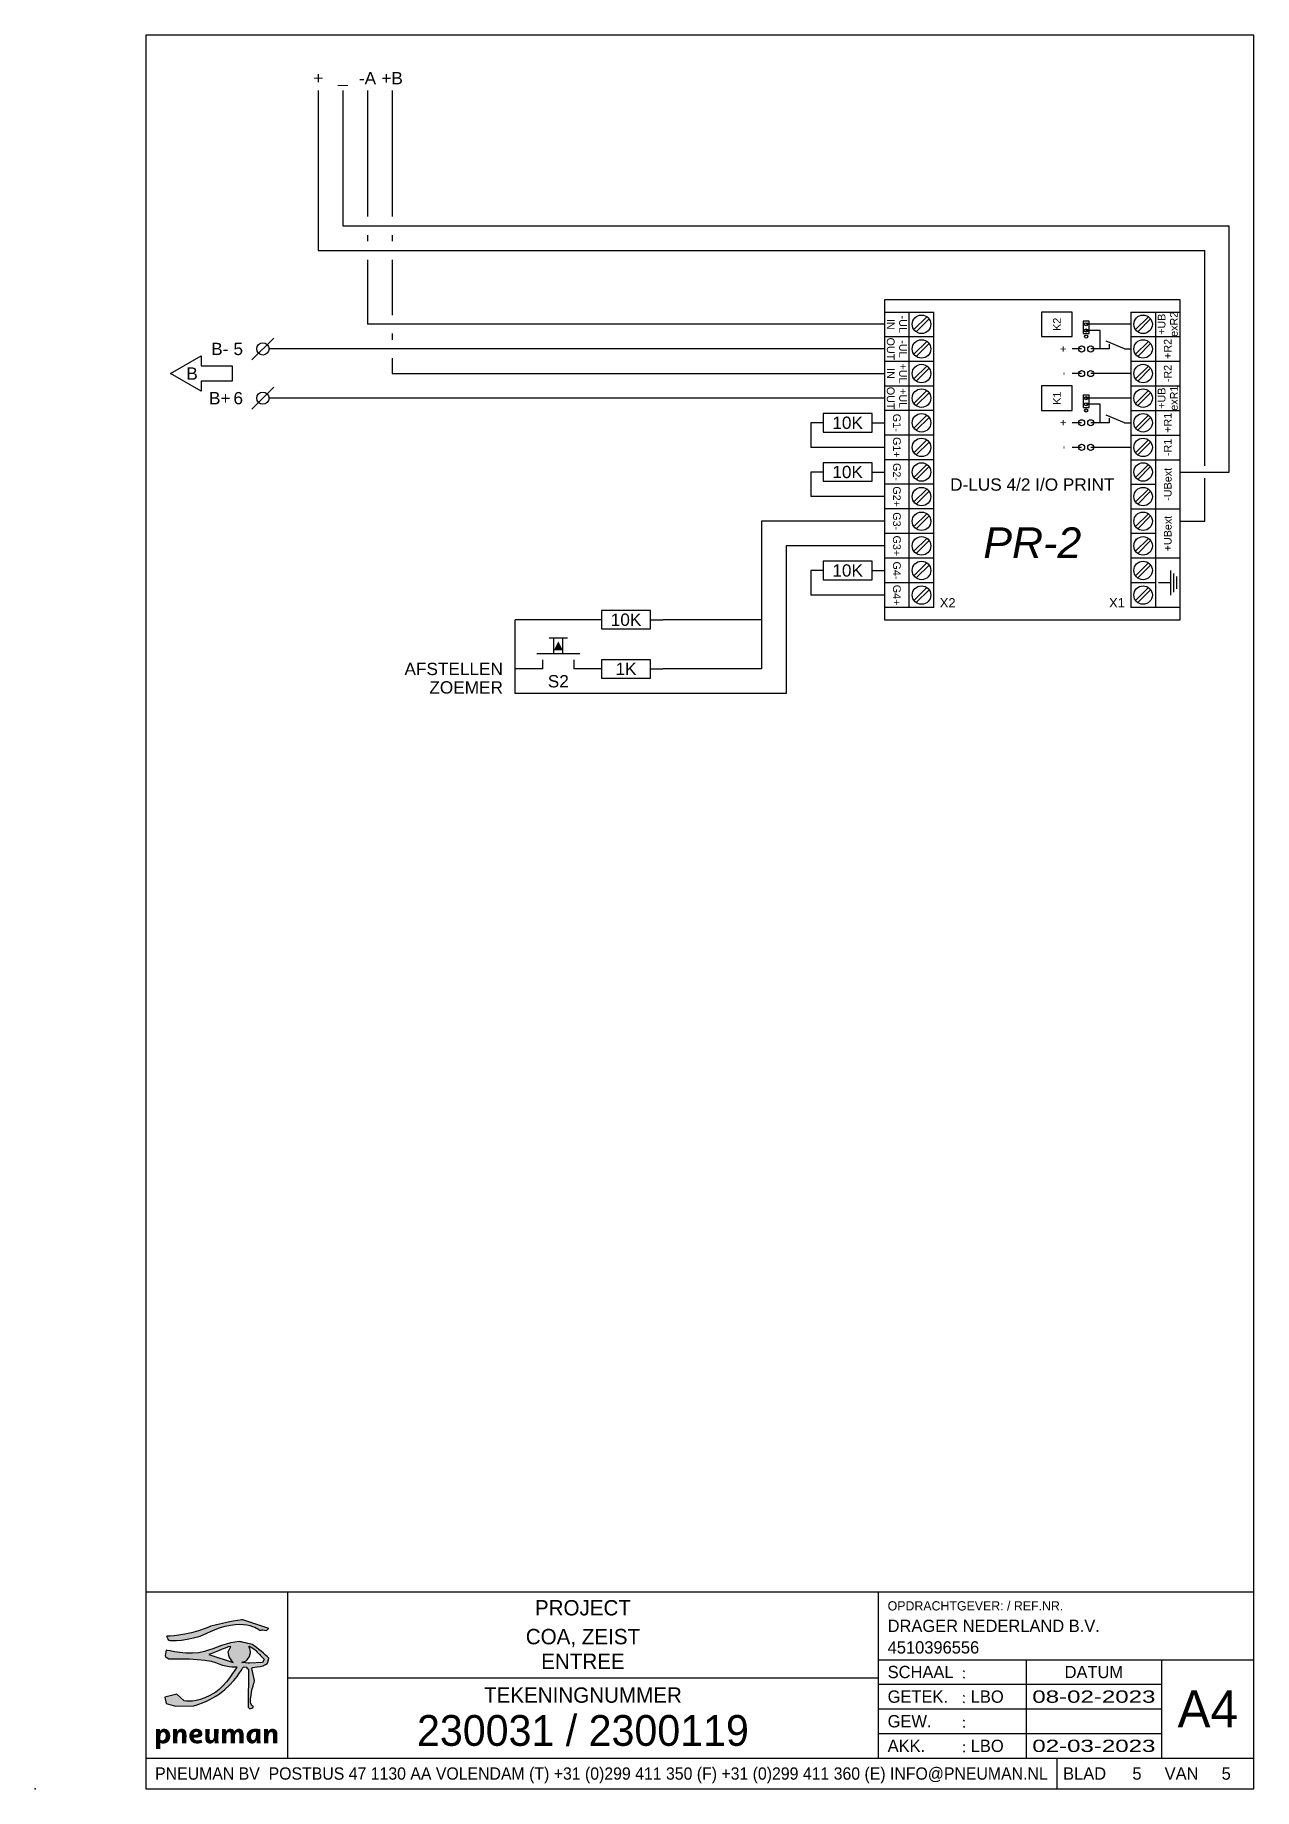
# Model space of a CAD drawing. Header units: millimetres. Extents: x -1269 to 1686, y -428 to 724.
# Drawn here: x 1488 to 1686, y 131 to 416 of the extents above; entities that cross this region are included whole.
import ezdxf
from ezdxf.enums import TextEntityAlignment as Align

# ---------------------------------------------------------------- set-up
doc = ezdxf.new("R2010")
doc.units = ezdxf.units.MM
doc.header["$LTSCALE"] = 0.4
for name, color, linetype in [('25', 7, 'Continuous'), ('35', 2, 'Continuous'), ('50', 3, 'Continuous'), ('ELEKTR', 7, 'Continuous'), ('TEKST', 7, 'Continuous')]:
    doc.layers.add(name, color=color, linetype=linetype)
doc.styles.add('Arial', font='arial.ttf')
doc.styles.add('Arial cursief', font='ariali.ttf')
doc.styles.add('ROMANC', font='romanc')
doc.styles.add('UV55', font='Univers 55 Roman.ttf')

msp = doc.modelspace()

# ---------------------------------------------------------------- texts
at = {"layer": '35', "style": 'Arial cursief'}
msp.add_text('PR-2', height=5, dxfattribs=at).set_placement((1650, 333.5), align=Align.MIDDLE_CENTER)
at = {"layer": 'TEKST', "style": 'Arial'}
msp.add_text('+', height=2, rotation=90, dxfattribs=at).set_placement((1534, 409), align=Align.MIDDLE)
for s, p in [('_', (1538, 409)), ('-A', (1542, 409)), ('+B', (1546, 409))]:
    msp.add_text(s, height=2, dxfattribs=at).set_placement(p, align=Align.MIDDLE)
for s, p in [('B-', (1518, 365)), ('5', (1521, 365)), ('B', (1513.5, 361)), ('B+', (1518, 357)), ('6', (1521, 357)), ('S2', (1573, 311))]:
    msp.add_text(s, height=2, dxfattribs=at).set_placement(p, align=Align.MIDDLE_CENTER)
for s, p in [('AFSTELLEN', (1564, 313)), ('ZOEMER', (1564, 310))]:
    msp.add_text(s, height=2, dxfattribs=at).set_placement(p, align=Align.MIDDLE_RIGHT)

# ---------------------------------------------------------------- blocks, each defined once
blk = doc.blocks.new('Dr_8623')
at = {"layer": '25'}
for p, q in [((0, 50), (8, 50)), ((4, 2), (4, 50)), ((4.78, 47.13), (6.87, 49.22)), ((5.13, 46.78), (7.22, 48.87)), ((8, 2), (8, 50)), ((40, 50), (40, 2)), ((40, 50), (48, 50)), ((40.78, 47.13), (42.87, 49.22)), ((41.13, 46.78), (43.22, 48.87)), ((44, 50), (44, 2)), ((0, 46), (8, 46)), ((40, 48), (32.75, 48)), ((35, 47), (32.75, 47)), ((35, 44), (35, 47)), ((40, 46), (48, 46)), ((4.78, 43.13), (6.87, 45.22)), ((5.13, 42.78), (7.22, 44.87)), ((32, 44), (30.5, 44)), ((36.5, 44), (33.5, 44)), ((39, 44), (36, 45.25)), ((36.5, 44.75), (36.5, 44)), ((39, 44), (40, 44)), ((40.78, 43.13), (42.87, 45.22)), ((41.13, 42.78), (43.22, 44.87)), ((0, 42), (8, 42)), ((4.78, 39.13), (6.87, 41.22)), ((5.13, 38.78), (7.22, 40.87)), ((32, 40), (30.5, 40)), ((40, 40), (33.5, 40)), ((40, 42), (48, 42)), ((40.78, 39.13), (42.87, 41.22)), ((41.13, 38.78), (43.22, 40.87)), ((0, 38), (8, 38)), ((4.78, 35.13), (6.87, 37.22)), ((40, 38), (48, 38)), ((40.78, 35.13), (42.87, 37.22)), ((5.13, 34.78), (7.22, 36.87)), ((40, 36), (32.75, 36)), ((35, 35), (32.75, 35)), ((35, 32), (35, 35)), ((41.13, 34.78), (43.22, 36.87)), ((8, 34), (0, 34)), ((4.78, 31.13), (6.87, 33.22)), ((5.13, 30.78), (7.22, 32.87)), ((32, 32), (30.5, 32)), ((36.5, 32), (33.5, 32)), ((39, 32), (36, 33.25)), ((36.5, 32.75), (36.5, 32)), ((39, 32), (40, 32)), ((40, 34), (48, 34)), ((40.78, 31.13), (42.87, 33.22)), ((41.13, 30.78), (43.22, 32.87)), ((8, 30), (0, 30)), ((4.78, 27.13), (6.87, 29.22)), ((5.13, 26.78), (7.22, 28.87)), ((40, 30), (48, 30)), ((40.78, 27.13), (42.87, 29.22)), ((41.13, 26.78), (43.22, 28.87)), ((8, 26), (0, 26)), ((32, 28), (30.5, 28)), ((40, 28), (33.5, 28)), ((40, 26), (48, 26)), ((4.78, 23.13), (6.87, 25.22)), ((5.13, 22.78), (7.22, 24.87)), ((40.78, 23.13), (42.87, 25.22)), ((41.13, 22.78), (43.22, 24.87)), ((8, 22), (0, 22)), ((4.78, 19.13), (6.87, 21.22)), ((5.13, 18.78), (7.22, 20.87)), ((40, 22), (44, 22)), ((40.78, 19.13), (42.87, 21.22)), ((41.13, 18.78), (43.22, 20.87)), ((8, 18), (0, 18)), ((4.78, 15.13), (6.87, 17.22)), ((40, 18), (48, 18)), ((40.78, 15.13), (42.87, 17.22)), ((5.13, 14.78), (7.22, 16.87)), ((41.13, 14.78), (43.22, 16.87)), ((8, 14), (0, 14)), ((4.78, 11.13), (6.87, 13.22)), ((5.13, 10.78), (7.22, 12.87)), ((44, 14), (40, 14)), ((40.78, 11.13), (42.87, 13.22)), ((41.13, 10.78), (43.22, 12.87)), ((8, 10), (0, 10)), ((4.78, 7.13), (6.87, 9.22)), ((5.13, 6.78), (7.22, 8.87)), ((48, 10), (40, 10)), ((40.78, 7.13), (42.87, 9.22)), ((41.13, 6.78), (43.22, 8.87)), ((8, 6), (0, 6)), ((44, 6), (40, 6)), ((46.5, 6), (44.5, 6)), ((46.5, 4), (46.5, 8)), ((47, 4.5), (47, 7.5)), ((47.5, 5), (47.5, 7)), ((4.78, 3.13), (6.87, 5.22)), ((5.13, 2.78), (7.22, 4.87)), ((40.78, 3.13), (42.87, 5.22)), ((41.13, 2.78), (43.22, 4.87)), ((8, 2), (0, 2)), ((48, 2), (40, 2))]:
    blk.add_line(p, q, dxfattribs=at)
for points in [[(0, 0), (48, 0), (48, 52), (0, 52)], [(30.5, 50), (25.5, 50), (25.5, 46), (30.5, 46)], [(32.25, 46.5), (33.25, 46.5), (33.25, 48.5), (32.25, 48.5)], [(30.5, 38), (25.5, 38), (25.5, 34), (30.5, 34)], [(32.25, 34.5), (33.25, 34.5), (33.25, 36.5), (32.25, 36.5)]]:
    blk.add_lwpolyline(points, close=True, dxfattribs=at)
for centre, radius in [((6, 48), 1.5), ((42, 48), 1.5), ((32.75, 48), 0.25), ((32.75, 47), 0.25), ((32.75, 46), 0.25), ((6, 44), 1.5), ((32, 44), 0.5), ((33.5, 44), 0.5), ((42, 44), 1.5), ((6, 40), 1.5), ((32, 40), 0.5), ((33.5, 40), 0.5), ((42, 40), 1.5), ((6, 36), 1.5), ((42, 36), 1.5), ((32.75, 36), 0.25), ((32.75, 35), 0.25), ((32.75, 34), 0.25), ((6, 32), 1.5), ((32, 32), 0.5), ((33.5, 32), 0.5), ((42, 32), 1.5), ((6, 28), 1.5), ((42, 28), 1.5), ((32, 28), 0.5), ((33.5, 28), 0.5), ((6, 24), 1.5), ((42, 24), 1.5), ((6, 20), 1.5), ((42, 20), 1.5), ((6, 16), 1.5), ((42, 16), 1.5), ((6, 12), 1.5), ((42, 12), 1.5), ((6, 8), 1.5), ((42, 8), 1.5), ((6, 4), 1.5), ((42, 4), 1.5)]:
    blk.add_circle(centre, radius, dxfattribs=at)
at = {"layer": '25', "style": 'Arial'}
for s, rotation, p in [('IN', 270, (1, 48)), ('-UL', 270, (3, 48)), ('K2', 90, (28, 48)), ('+UB', 90, (45, 48)), ('exR2', 90, (47, 48)), ('OUT', 270, (1, 44)), ('-UL', 270, (3, 44)), ('+', 90, (29, 44)), ('+R2', 90, (46, 44)), ('IN', 270, (1, 40)), ('+UL', 270, (3, 40)), ('-', 90, (29, 40)), ('-R2', 90, (46, 40)), ('OUT', 270, (1, 36)), ('+UL', 270, (3, 36)), ('+UB', 90, (45, 36)), ('exR1', 90, (47, 36)), ('K1', 90, (28, 36)), ('G1-', 270, (2, 32)), ('+', 90, (29, 32)), ('+R1', 90, (46, 32)), ('G1+', 270, (2, 28)), ('-R1', 90, (46, 28)), ('-', 90, (29, 28)), ('G2-', 270, (2, 24)), ('-UBext', 90, (46, 22)), ('G2+', 270, (2, 20)), ('G3-', 270, (2, 16)), ('+UBext', 90, (46, 14)), ('G3+', 270, (2, 12)), ('G4-', 270, (2, 8)), ('G4+', 270, (2, 4))]:
    blk.add_text(s, height=1.25, rotation=rotation, dxfattribs=at).set_placement(p, align=Align.MIDDLE_CENTER)
blk.add_text('D-LUS 4/2 I/O PRINT', height=2, dxfattribs=at).set_placement((24, 22), align=Align.MIDDLE)
for s, p in [('X2', (10.25, 2.75)), ('X1', (37.75, 2.75))]:
    blk.add_text(s, height=1.5, dxfattribs=at).set_placement(p, align=Align.MIDDLE_CENTER)
blk = doc.blocks.new('KN-A4S')
at = {"layer": 'ELEKTR'}
h = blk.add_hatch(color=256, dxfattribs=at)
edge = h.paths.add_edge_path(flags=16)
edge.add_spline(control_points=[(32.17, 20.53), (32.17, 20.53), (28.25, 21.83), (28.25, 21.83), (28.24, 21.83), (31.38, 23.08), (31.38, 23.08), (31.38, 23.08), (31.81, 23.17), (31.81, 23.17), (31.81, 23.17), (31.36, 22.26), (31.36, 22.26), (31.36, 22.26), (31.53, 21.47), (31.53, 21.47), (31.53, 21.47), (32.23, 20.52), (32.17, 20.53), (32.17, 20.53), (32.17, 20.53), (32.17, 20.53)], knot_values=[0, 0, 0, 0, 1, 1, 1, 2, 2, 2, 3, 3, 3, 4, 4, 4, 5, 5, 5, 6, 6, 6, 7, 7, 7, 7], degree=3, periodic=0)
edge = h.paths.add_edge_path(flags=16)
edge.add_spline(control_points=[(34.84, 20.45), (34.78, 20.44), (33.55, 20.53), (33.61, 20.55)], knot_values=[16, 16, 16, 16, 17, 17, 17, 17], degree=3, periodic=0)
edge.add_spline(control_points=[(33.61, 20.55), (33.61, 20.55), (33.63, 20.55), (33.63, 20.55)], knot_values=[0, 0, 0, 0, 1, 1, 1, 1], degree=3, periodic=0)
edge.add_spline(control_points=[(33.63, 20.55), (33.57, 20.55), (33.57, 20.57), (33.63, 20.58)], knot_values=[1, 1, 1, 1, 2, 2, 2, 2], degree=3, periodic=0)
edge.add_spline(control_points=[(33.63, 20.58), (33.63, 20.58), (34.19, 20.76), (34.19, 20.76)], knot_values=[2, 2, 2, 2, 3, 3, 3, 3], degree=3, periodic=0)
edge.add_spline(control_points=[(34.19, 20.76), (34.25, 20.78), (34.33, 20.84), (34.37, 20.88)], knot_values=[3, 3, 3, 3, 4, 4, 4, 4], degree=3, periodic=0)
edge.add_spline(control_points=[(34.37, 20.88), (34.37, 20.88), (34.74, 21.31), (34.86, 21.63)], knot_values=[4, 4, 4, 4, 5, 5, 5, 5], degree=3, periodic=0)
edge.add_spline(control_points=[(34.86, 21.63), (34.92, 21.8), (34.99, 22.07), (34.99, 22.3), (34.99, 22.64), (34.76, 23.14), (34.76, 23.14)], knot_values=[5, 5, 5, 5, 6, 6, 6, 7, 7, 7, 7], degree=3, periodic=0)
edge.add_spline(control_points=[(34.76, 23.14), (34.74, 23.19), (34.76, 23.22), (34.82, 23.19)], knot_values=[7, 7, 7, 7, 8, 8, 8, 8], degree=3, periodic=0)
edge.add_spline(control_points=[(34.82, 23.19), (34.82, 23.19), (35.35, 22.92), (35.61, 22.7)], knot_values=[8, 8, 8, 8, 9, 9, 9, 9], degree=3, periodic=0)
edge.add_spline(control_points=[(35.61, 22.7), (35.77, 22.57), (36.03, 22.31), (36.3, 22.03)], knot_values=[9, 9, 9, 9, 10, 10, 10, 10], degree=3, periodic=0)
edge.add_spline(control_points=[(36.3, 22.03), (36.35, 21.98), (36.4, 21.93), (36.45, 21.88)], knot_values=[10, 10, 10, 10, 11, 11, 11, 11], degree=3, periodic=0)
edge.add_spline(control_points=[(36.45, 21.88), (36.64, 21.69), (36.77, 21.54), (36.85, 21.45)], knot_values=[11, 11, 11, 11, 12, 12, 12, 12], degree=3, periodic=0)
edge.add_spline(control_points=[(36.85, 21.45), (36.99, 21.3), (37.11, 21.18), (37.17, 21.12)], knot_values=[12, 12, 12, 12, 13, 13, 13, 13], degree=3, periodic=0)
edge.add_spline(control_points=[(37.17, 21.12), (37.2, 21.08), (37.21, 20.99), (37.18, 20.94)], knot_values=[13, 13, 13, 13, 14, 14, 14, 14], degree=3, periodic=0)
edge.add_spline(control_points=[(37.18, 20.94), (37.18, 20.94), (36.93, 20.53), (36.93, 20.53)], knot_values=[14, 14, 14, 14, 15, 15, 15, 15], degree=3, periodic=0)
edge.add_spline(control_points=[(36.93, 20.53), (36.93, 20.53), (34.84, 20.45), (34.84, 20.45)], knot_values=[15, 15, 15, 15, 16, 16, 16, 16], degree=3, periodic=0)
edge = h.paths.add_edge_path()
edge.add_spline(control_points=[(34.65, 13.24), (34.65, 13.24), (34.87, 13.03), (34.87, 13.03)], knot_values=[42, 42, 42, 42, 43, 43, 43, 43], degree=3, periodic=0)
edge.add_spline(control_points=[(34.87, 13.03), (34.93, 13), (35.45, 13.26), (35.48, 13.31)], knot_values=[0, 0, 0, 0, 1, 1, 1, 1], degree=3, periodic=0)
edge.add_spline(control_points=[(35.48, 13.31), (35.48, 13.31), (34.99, 13.87), (34.99, 14.11)], knot_values=[1, 1, 1, 1, 2, 2, 2, 2], degree=3, periodic=0)
edge.add_spline(control_points=[(34.99, 14.11), (34.98, 15.44), (35.6, 17.4), (35.6, 17.4)], knot_values=[2, 2, 2, 2, 3, 3, 3, 3], degree=3, periodic=0)
edge.add_spline(control_points=[(35.6, 17.4), (35.62, 17.46), (35.63, 17.56), (35.62, 17.62)], knot_values=[3, 3, 3, 3, 4, 4, 4, 4], degree=3, periodic=0)
edge.add_spline(control_points=[(35.62, 17.62), (35.62, 17.62), (35.22, 19.59), (35.22, 19.59)], knot_values=[4, 4, 4, 4, 5, 5, 5, 5], degree=3, periodic=0)
edge.add_spline(control_points=[(35.22, 19.59), (35.24, 19.65), (35.3, 19.7), (35.36, 19.71)], knot_values=[5, 5, 5, 5, 6, 6, 6, 6], degree=3, periodic=0)
edge.add_spline(control_points=[(35.36, 19.71), (35.36, 19.71), (35.87, 19.8), (36.55, 19.9)], knot_values=[6, 6, 6, 6, 7, 7, 7, 7], degree=3, periodic=0)
edge.add_spline(control_points=[(36.55, 19.9), (37.23, 20.01), (37.77, 20.42), (37.77, 20.42)], knot_values=[7, 7, 7, 7, 8, 8, 8, 8], degree=3, periodic=0)
edge.add_spline(control_points=[(37.77, 20.42), (37.77, 20.42), (37.97, 21.19), (37.97, 21.19)], knot_values=[8, 8, 8, 8, 9, 9, 9, 9], degree=3, periodic=0)
edge.add_spline(control_points=[(37.97, 21.19), (37.98, 21.21), (37.98, 21.24), (37.98, 21.27)], knot_values=[9, 9, 9, 9, 10, 10, 10, 10], degree=3, periodic=0)
edge.add_spline(control_points=[(37.98, 21.27), (37.47, 21.77), (36.09, 22.96), (35.24, 23.45)], knot_values=[10, 10, 10, 10, 11, 11, 11, 11], degree=3, periodic=0)
edge.add_spline(control_points=[(35.24, 23.45), (35.05, 23.56), (33.32, 23.95), (33.18, 23.94)], knot_values=[11, 11, 11, 11, 12, 12, 12, 12], degree=3, periodic=0)
edge.add_spline(control_points=[(33.18, 23.94), (31.28, 23.88), (29.28, 22.83), (27.53, 22.31)], knot_values=[12, 12, 12, 12, 13, 13, 13, 13], degree=3, periodic=0)
edge.add_spline(control_points=[(27.53, 22.31), (25.14, 21.61), (21.29, 22.56), (21.29, 22.56)], knot_values=[13, 13, 13, 13, 14, 14, 14, 14], degree=3, periodic=0)
edge.add_spline(control_points=[(21.29, 22.56), (21.29, 22.56), (21.14, 21.67), (21.14, 21.67)], knot_values=[14, 14, 14, 14, 15, 15, 15, 15], degree=3, periodic=0)
edge.add_spline(control_points=[(21.14, 21.67), (21.14, 21.63), (21.15, 21.58), (21.17, 21.54)], knot_values=[15, 15, 15, 15, 16, 16, 16, 16], degree=3, periodic=0)
edge.add_spline(control_points=[(21.17, 21.54), (21.17, 21.54), (21.17, 21.54), (21.17, 21.54)], knot_values=[16, 16, 16, 16, 17, 17, 17, 17], degree=3, periodic=0)
edge.add_spline(control_points=[(21.17, 21.54), (21.17, 21.54), (21.43, 21.3), (21.43, 21.3)], knot_values=[17, 17, 17, 17, 18, 18, 18, 18], degree=3, periodic=0)
edge.add_spline(control_points=[(21.43, 21.3), (21.43, 21.3), (21.75, 21.16), (21.75, 21.16)], knot_values=[18, 18, 18, 18, 19, 19, 19, 19], degree=3, periodic=0)
edge.add_spline(control_points=[(21.75, 21.16), (21.75, 21.16), (27.98, 21.25), (29.31, 20.56)], knot_values=[19, 19, 19, 19, 20, 20, 20, 20], degree=3, periodic=0)
edge.add_spline(control_points=[(29.31, 20.56), (30.76, 19.8), (32.61, 19.83), (32.61, 19.83)], knot_values=[20, 20, 20, 20, 21, 21, 21, 21], degree=3, periodic=0)
edge.add_spline(control_points=[(32.61, 19.83), (32.61, 19.83), (32.8, 19.83), (32.8, 19.83)], knot_values=[21, 21, 21, 21, 22, 22, 22, 22], degree=3, periodic=0)
edge.add_spline(control_points=[(32.8, 19.83), (32.8, 19.83), (30.79, 16.63), (29.37, 15.75)], knot_values=[22, 22, 22, 22, 23, 23, 23, 23], degree=3, periodic=0)
edge.add_spline(control_points=[(29.37, 15.75), (26.67, 14.07), (25.18, 14.19), (24.21, 14.31)], knot_values=[23, 23, 23, 23, 24, 24, 24, 24], degree=3, periodic=0)
edge.add_spline(control_points=[(24.21, 14.31), (24.21, 14.31), (23, 15.4), (23, 15.4)], knot_values=[24, 24, 24, 24, 25, 25, 25, 25], degree=3, periodic=0)
edge.add_spline(control_points=[(23, 15.4), (23, 15.4), (21.09, 14.93), (21.09, 14.93)], knot_values=[25, 25, 25, 25, 26, 26, 26, 26], degree=3, periodic=0)
edge.add_spline(control_points=[(21.09, 14.93), (21.09, 14.93), (21.31, 13.88), (21.31, 13.88)], knot_values=[26, 26, 26, 26, 27, 27, 27, 27], degree=3, periodic=0)
edge.add_spline(control_points=[(21.31, 13.88), (21.31, 13.88), (21.31, 13.88), (21.31, 13.88)], knot_values=[27, 27, 27, 27, 28, 28, 28, 28], degree=3, periodic=0)
edge.add_spline(control_points=[(21.31, 13.88), (21.31, 13.88), (22.82, 13.47), (22.82, 13.47)], knot_values=[28, 28, 28, 28, 29, 29, 29, 29], degree=3, periodic=0)
edge.add_spline(control_points=[(22.82, 13.47), (22.82, 13.47), (25.78, 13.51), (25.78, 13.51)], knot_values=[29, 29, 29, 29, 30, 30, 30, 30], degree=3, periodic=0)
edge.add_spline(control_points=[(25.78, 13.51), (25.78, 13.51), (28.12, 14.15), (29.94, 15.45)], knot_values=[30, 30, 30, 30, 31, 31, 31, 31], degree=3, periodic=0)
edge.add_spline(control_points=[(29.94, 15.45), (32.47, 17.27), (33.78, 19.73), (33.78, 19.73)], knot_values=[31, 31, 31, 31, 32, 32, 32, 32], degree=3, periodic=0)
edge.add_spline(control_points=[(33.78, 19.73), (33.81, 19.78), (33.89, 19.82), (33.95, 19.82)], knot_values=[32, 32, 32, 32, 33, 33, 33, 33], degree=3, periodic=0)
edge.add_spline(control_points=[(33.95, 19.82), (33.95, 19.82), (34.39, 19.79), (34.39, 19.79)], knot_values=[33, 33, 33, 33, 34, 34, 34, 34], degree=3, periodic=0)
edge.add_spline(control_points=[(34.39, 19.79), (34.39, 19.68), (34.4, 19.59), (34.4, 19.59)], knot_values=[34, 34, 34, 34, 35, 35, 35, 35], degree=3, periodic=0)
edge.add_spline(control_points=[(34.4, 19.59), (34.4, 19.59), (34.4, 19.59), (34.4, 19.59)], knot_values=[35, 35, 35, 35, 36, 36, 36, 36], degree=3, periodic=0)
edge.add_spline(control_points=[(34.4, 19.59), (34.4, 19.59), (34.4, 19.59), (34.4, 19.59)], knot_values=[36, 36, 36, 36, 37, 37, 37, 37], degree=3, periodic=0)
edge.add_spline(control_points=[(34.4, 19.59), (34.4, 19.59), (34.4, 19.59), (34.4, 19.59)], knot_values=[37, 37, 37, 37, 38, 38, 38, 38], degree=3, periodic=0)
edge.add_spline(control_points=[(34.4, 19.59), (34.4, 19.59), (34.58, 19.52), (34.69, 19.47)], knot_values=[38, 38, 38, 38, 39, 39, 39, 39], degree=3, periodic=0)
edge.add_spline(control_points=[(34.69, 19.47), (34.69, 19.47), (34.61, 13.31), (34.61, 13.31)], knot_values=[39, 39, 39, 39, 40, 40, 40, 40], degree=3, periodic=0)
edge.add_spline(control_points=[(34.61, 13.31), (34.61, 13.31), (34.65, 13.23), (34.65, 13.23)], knot_values=[40, 40, 40, 40, 41, 41, 41, 41], degree=3, periodic=0)
edge.add_spline(control_points=[(34.65, 13.23), (34.65, 13.23), (34.65, 13.24), (34.65, 13.24)], knot_values=[41, 41, 41, 41, 42, 42, 42, 42], degree=3, periodic=0)
edge = h.paths.add_edge_path()
edge.add_spline(control_points=[(37.95, 26.08), (37.95, 26.08), (37.64, 26.17), (37.64, 26.17)], knot_values=[15, 15, 15, 15, 16, 16, 16, 16], degree=3, periodic=0)
edge.add_spline(control_points=[(37.64, 26.17), (37.64, 26.17), (37.63, 26.17), (37.63, 26.17)], knot_values=[0, 0, 0, 0, 1, 1, 1, 1], degree=3, periodic=0)
edge.add_spline(control_points=[(37.63, 26.17), (37.63, 26.17), (33.73, 27.47), (33.73, 27.47)], knot_values=[1, 1, 1, 1, 2, 2, 2, 2], degree=3, periodic=0)
edge.add_spline(control_points=[(33.73, 27.47), (33.67, 27.48), (33.57, 27.48), (33.51, 27.47)], knot_values=[2, 2, 2, 2, 3, 3, 3, 3], degree=3, periodic=0)
edge.add_spline(control_points=[(33.51, 27.47), (33.51, 27.47), (29.69, 26.9), (27.78, 26.15)], knot_values=[3, 3, 3, 3, 4, 4, 4, 4], degree=3, periodic=0)
edge.add_spline(control_points=[(27.78, 26.15), (24.49, 24.84), (21.43, 24.8), (21.43, 24.8)], knot_values=[4, 4, 4, 4, 5, 5, 5, 5], degree=3, periodic=0)
edge.add_spline(control_points=[(21.43, 24.8), (21.37, 24.8), (21.35, 24.76), (21.38, 24.71)], knot_values=[5, 5, 5, 5, 6, 6, 6, 6], degree=3, periodic=0)
edge.add_spline(control_points=[(21.38, 24.71), (21.38, 24.71), (21.57, 24.37), (21.57, 24.37)], knot_values=[6, 6, 6, 6, 7, 7, 7, 7], degree=3, periodic=0)
edge.add_spline(control_points=[(21.57, 24.37), (21.57, 24.37), (21.57, 24.37), (21.57, 24.37)], knot_values=[7, 7, 7, 7, 8, 8, 8, 8], degree=3, periodic=0)
edge.add_spline(control_points=[(21.57, 24.37), (21.57, 24.37), (21.64, 24.25), (21.64, 24.25)], knot_values=[8, 8, 8, 8, 9, 9, 9, 9], degree=3, periodic=0)
edge.add_spline(control_points=[(21.64, 24.25), (21.67, 24.2), (21.74, 24.15), (21.8, 24.15)], knot_values=[9, 9, 9, 9, 10, 10, 10, 10], degree=3, periodic=0)
edge.add_spline(control_points=[(21.8, 24.15), (21.8, 24.15), (25.05, 23.88), (27.9, 25.31)], knot_values=[10, 10, 10, 10, 11, 11, 11, 11], degree=3, periodic=0)
edge.add_spline(control_points=[(27.9, 25.31), (33.79, 28.25), (36.48, 25.79), (36.48, 25.79)], knot_values=[11, 11, 11, 11, 12, 12, 12, 12], degree=3, periodic=0)
edge.add_spline(control_points=[(36.48, 25.79), (36.53, 25.75), (36.93, 25.84), (36.98, 25.87)], knot_values=[12, 12, 12, 12, 13, 13, 13, 13], degree=3, periodic=0)
edge.add_spline(control_points=[(36.98, 25.87), (36.98, 25.87), (37.55, 25.74), (37.55, 25.74)], knot_values=[13, 13, 13, 13, 14, 14, 14, 14], degree=3, periodic=0)
edge.add_spline(control_points=[(37.55, 25.74), (37.61, 25.74), (37.89, 26.01), (37.95, 26.08)], knot_values=[14, 14, 14, 14, 15, 15, 15, 15], degree=3, periodic=0)
h = blk.add_hatch(color=2, dxfattribs=at)
edge = h.paths.add_edge_path(flags=16)
edge.add_spline(control_points=[(20.37, 7.99), (20.46, 7.92), (20.57, 7.88), (20.71, 7.88), (21.09, 7.88), (21.29, 8.39), (21.2, 8.85), (21.16, 9.04), (21.04, 9.23), (20.82, 9.23), (20.55, 9.23), (20.36, 8.95), (20.36, 8.49), (20.36, 8.49), (20.37, 7.99), (20.37, 7.99)], knot_values=[0, 0, 0, 0, 1, 1, 1, 2, 2, 2, 3, 3, 3, 4, 4, 4, 5, 5, 5, 5], degree=3, periodic=0)
edge = h.paths.add_edge_path()
edge.add_spline(control_points=[(19.65, 6.47), (19.65, 6.47), (19.66, 8.84), (19.66, 8.84), (19.66, 9.11), (19.64, 9.52), (19.63, 9.76), (19.63, 9.76), (20.26, 9.76), (20.26, 9.76), (20.26, 9.76), (20.28, 9.4), (20.28, 9.4), (20.28, 9.4), (20.29, 9.4), (20.29, 9.4), (20.44, 9.65), (20.7, 9.79), (20.99, 9.79), (21.51, 9.79), (21.84, 9.38), (21.93, 8.9), (22.08, 8.1), (21.67, 7.36), (20.83, 7.36), (20.64, 7.36), (20.46, 7.4), (20.37, 7.45), (20.37, 7.45), (20.36, 7.45), (20.36, 7.45), (20.36, 7.45), (20.35, 6.47), (20.35, 6.47), (20.35, 6.47), (19.65, 6.47), (19.65, 6.47)], knot_values=[0, 0, 0, 0, 1, 1, 1, 2, 2, 2, 3, 3, 3, 4, 4, 4, 5, 5, 5, 6, 6, 6, 7, 7, 7, 8, 8, 8, 9, 9, 9, 10, 10, 10, 11, 11, 11, 12, 12, 12, 12], degree=3, periodic=0)
h = blk.add_hatch(color=2, dxfattribs=at)
edge = h.paths.add_edge_path()
edge.add_spline(control_points=[(22.42, 7.41), (22.42, 7.41), (22.43, 8.98), (22.43, 8.98), (22.43, 9.28), (22.42, 9.53), (22.41, 9.74), (22.41, 9.74), (23.03, 9.74), (23.03, 9.74), (23.03, 9.74), (23.06, 9.35), (23.06, 9.35), (23.06, 9.35), (23.07, 9.35), (23.07, 9.35), (23.24, 9.65), (23.51, 9.79), (23.83, 9.79), (24.22, 9.79), (24.49, 9.56), (24.56, 9.15), (24.58, 9.05), (24.6, 8.88), (24.6, 8.76), (24.6, 8.76), (24.59, 7.41), (24.59, 7.41), (24.59, 7.41), (23.89, 7.41), (23.89, 7.41), (23.89, 7.41), (23.89, 8.7), (23.89, 8.7), (23.89, 8.78), (23.88, 8.87), (23.87, 8.96), (23.83, 9.12), (23.75, 9.24), (23.57, 9.24), (23.34, 9.24), (23.13, 8.96), (23.13, 8.44), (23.13, 8.44), (23.13, 7.41), (23.13, 7.41), (23.13, 7.41), (22.42, 7.41), (22.42, 7.41)], knot_values=[0, 0, 0, 0, 1, 1, 1, 2, 2, 2, 3, 3, 3, 4, 4, 4, 5, 5, 5, 6, 6, 6, 7, 7, 7, 8, 8, 8, 9, 9, 9, 10, 10, 10, 11, 11, 11, 12, 12, 12, 13, 13, 13, 14, 14, 14, 15, 15, 15, 16, 16, 16, 16], degree=3, periodic=0)
h = blk.add_hatch(color=2, dxfattribs=at)
edge = h.paths.add_edge_path(flags=16)
edge.add_spline(control_points=[(26.5, 9.09), (26.48, 9.21), (26.37, 9.29), (26.21, 9.29), (25.88, 9.29), (25.74, 9.02), (25.73, 8.81), (26.28, 8.8), (26.54, 8.88), (26.5, 9.09), (26.5, 9.09), (26.5, 9.09), (26.5, 9.09)], knot_values=[0, 0, 0, 0, 1, 1, 1, 2, 2, 2, 3, 3, 3, 4, 4, 4, 4], degree=3, periodic=0)
edge = h.paths.add_edge_path()
edge.add_spline(control_points=[(27.16, 7.55), (26.91, 7.41), (26.57, 7.36), (26.3, 7.36), (25.62, 7.36), (25.19, 7.74), (25.08, 8.34), (24.94, 9.05), (25.33, 9.79), (26.2, 9.79), (26.68, 9.79), (27.08, 9.52), (27.17, 9.09), (27.28, 8.5), (26.72, 8.29), (25.76, 8.31), (25.77, 8.24), (25.82, 8.14), (25.88, 8.07), (25.99, 7.96), (26.17, 7.89), (26.37, 7.89), (26.63, 7.89), (26.84, 7.95), (27.02, 8.04), (27.02, 8.04), (27.16, 7.55), (27.16, 7.55)], knot_values=[0, 0, 0, 0, 1, 1, 1, 2, 2, 2, 3, 3, 3, 4, 4, 4, 5, 5, 5, 6, 6, 6, 7, 7, 7, 8, 8, 8, 9, 9, 9, 9], degree=3, periodic=0)
h = blk.add_hatch(color=2, dxfattribs=at)
edge = h.paths.add_edge_path()
edge.add_spline(control_points=[(29.8, 9.74), (29.8, 9.74), (29.79, 8.17), (29.79, 8.17), (29.79, 7.87), (29.8, 7.62), (29.8, 7.41), (29.8, 7.41), (29.18, 7.41), (29.18, 7.41), (29.18, 7.41), (29.15, 7.79), (29.15, 7.79), (29.15, 7.79), (29.14, 7.79), (29.14, 7.79), (28.95, 7.49), (28.69, 7.36), (28.4, 7.36), (28.01, 7.36), (27.74, 7.57), (27.66, 8.01), (27.64, 8.13), (27.62, 8.28), (27.63, 8.44), (27.63, 8.44), (27.64, 9.74), (27.64, 9.74), (27.64, 9.74), (28.34, 9.74), (28.34, 9.74), (28.34, 9.74), (28.33, 8.49), (28.33, 8.49), (28.33, 8.38), (28.34, 8.27), (28.36, 8.18), (28.39, 8.03), (28.47, 7.91), (28.65, 7.91), (28.89, 7.91), (29.09, 8.19), (29.09, 8.66), (29.09, 8.66), (29.09, 9.74), (29.09, 9.74), (29.09, 9.74), (29.8, 9.74), (29.8, 9.74)], knot_values=[0, 0, 0, 0, 1, 1, 1, 2, 2, 2, 3, 3, 3, 4, 4, 4, 5, 5, 5, 6, 6, 6, 7, 7, 7, 8, 8, 8, 9, 9, 9, 10, 10, 10, 11, 11, 11, 12, 12, 12, 13, 13, 13, 14, 14, 14, 15, 15, 15, 16, 16, 16, 16], degree=3, periodic=0)
h = blk.add_hatch(color=2, dxfattribs=at)
edge = h.paths.add_edge_path()
edge.add_spline(control_points=[(30.38, 7.41), (30.38, 7.41), (30.38, 8.98), (30.38, 8.98), (30.39, 9.28), (30.37, 9.53), (30.36, 9.74), (30.36, 9.74), (30.97, 9.74), (30.97, 9.74), (30.97, 9.74), (31, 9.36), (31, 9.36), (31, 9.36), (31.01, 9.36), (31.01, 9.36), (31.17, 9.66), (31.43, 9.79), (31.74, 9.79), (32.13, 9.79), (32.34, 9.55), (32.4, 9.35), (32.56, 9.65), (32.83, 9.79), (33.14, 9.79), (33.51, 9.79), (33.77, 9.56), (33.84, 9.16), (33.86, 9.07), (33.88, 8.88), (33.88, 8.76), (33.88, 8.76), (33.88, 7.41), (33.88, 7.41), (33.88, 7.41), (33.19, 7.41), (33.19, 7.41), (33.19, 7.41), (33.19, 8.68), (33.19, 8.68), (33.19, 8.77), (33.19, 8.87), (33.17, 8.96), (33.14, 9.12), (33.04, 9.24), (32.88, 9.24), (32.65, 9.24), (32.47, 8.93), (32.47, 8.46), (32.47, 8.46), (32.46, 7.41), (32.46, 7.41), (32.46, 7.41), (31.78, 7.41), (31.78, 7.41), (31.78, 7.41), (31.79, 8.69), (31.79, 8.69), (31.79, 8.78), (31.79, 8.87), (31.77, 8.95), (31.74, 9.11), (31.66, 9.24), (31.49, 9.24), (31.25, 9.24), (31.06, 8.91), (31.06, 8.46), (31.06, 8.46), (31.06, 7.41), (31.06, 7.41), (31.06, 7.41), (30.38, 7.41), (30.38, 7.41)], knot_values=[0, 0, 0, 0, 1, 1, 1, 2, 2, 2, 3, 3, 3, 4, 4, 4, 5, 5, 5, 6, 6, 6, 7, 7, 7, 8, 8, 8, 9, 9, 9, 10, 10, 10, 11, 11, 11, 12, 12, 12, 13, 13, 13, 14, 14, 14, 15, 15, 15, 16, 16, 16, 17, 17, 17, 18, 18, 18, 19, 19, 19, 20, 20, 20, 21, 21, 21, 22, 22, 22, 23, 23, 23, 24, 24, 24, 24], degree=3, periodic=0)
h = blk.add_hatch(color=2, dxfattribs=at)
edge = h.paths.add_edge_path(flags=16)
edge.add_spline(control_points=[(35.88, 9.25), (35.82, 9.26), (35.75, 9.27), (35.68, 9.27), (35.23, 9.27), (35, 8.73), (35.08, 8.29), (35.12, 8.07), (35.25, 7.91), (35.44, 7.91), (35.65, 7.91), (35.87, 8.14), (35.87, 8.71), (35.87, 8.71), (35.88, 9.25), (35.88, 9.25)], knot_values=[0, 0, 0, 0, 1, 1, 1, 2, 2, 2, 3, 3, 3, 4, 4, 4, 5, 5, 5, 5], degree=3, periodic=0)
edge = h.paths.add_edge_path()
edge.add_spline(control_points=[(36.02, 7.41), (36, 7.55), (35.99, 7.7), (35.97, 7.87), (35.97, 7.87), (35.96, 7.87), (35.96, 7.87), (35.81, 7.49), (35.53, 7.36), (35.25, 7.36), (34.82, 7.36), (34.46, 7.68), (34.37, 8.17), (34.22, 8.95), (34.6, 9.79), (35.78, 9.79), (36.06, 9.79), (36.38, 9.74), (36.59, 9.68), (36.59, 9.68), (36.57, 8.46), (36.57, 8.46), (36.57, 8.16), (36.61, 7.7), (36.67, 7.41), (36.67, 7.41), (36.02, 7.41), (36.02, 7.41)], knot_values=[0, 0, 0, 0, 1, 1, 1, 2, 2, 2, 3, 3, 3, 4, 4, 4, 5, 5, 5, 6, 6, 6, 7, 7, 7, 8, 8, 8, 9, 9, 9, 9], degree=3, periodic=0)
h = blk.add_hatch(color=2, dxfattribs=at)
edge = h.paths.add_edge_path()
edge.add_spline(control_points=[(37.2, 7.41), (37.2, 7.41), (37.2, 8.98), (37.2, 8.98), (37.2, 9.28), (37.2, 9.53), (37.19, 9.74), (37.19, 9.74), (37.81, 9.74), (37.81, 9.74), (37.81, 9.74), (37.84, 9.35), (37.84, 9.35), (37.84, 9.35), (37.85, 9.35), (37.85, 9.35), (38.02, 9.65), (38.29, 9.79), (38.6, 9.79), (38.99, 9.79), (39.26, 9.56), (39.34, 9.15), (39.36, 9.05), (39.37, 8.88), (39.38, 8.76), (39.38, 8.76), (39.37, 7.41), (39.37, 7.41), (39.37, 7.41), (38.66, 7.41), (38.66, 7.41), (38.66, 7.41), (38.67, 8.7), (38.67, 8.7), (38.67, 8.78), (38.66, 8.87), (38.64, 8.96), (38.61, 9.12), (38.53, 9.24), (38.35, 9.24), (38.12, 9.24), (37.91, 8.96), (37.9, 8.44), (37.9, 8.44), (37.9, 7.41), (37.9, 7.41), (37.9, 7.41), (37.2, 7.41), (37.2, 7.41)], knot_values=[0, 0, 0, 0, 1, 1, 1, 2, 2, 2, 3, 3, 3, 4, 4, 4, 5, 5, 5, 6, 6, 6, 7, 7, 7, 8, 8, 8, 9, 9, 9, 10, 10, 10, 11, 11, 11, 12, 12, 12, 13, 13, 13, 14, 14, 14, 15, 15, 15, 16, 16, 16, 16], degree=3, periodic=0)
at = {"layer": 'ELEKTR', "color": 3}
for p, q in [((198, 32), (18, 32)), ((41, 32), (41, 5)), ((137, 5), (137, 32)), ((137, 18), (41, 18)), ((18, 5), (198, 5))]:
    blk.add_line(p, q, dxfattribs=at)
at = {"layer": 'ELEKTR', "color": 2}
for p, q in [((137, 21), (198, 21)), ((161, 21), (161, 5)), ((183, 21), (183, 5)), ((137, 17), (183, 17)), ((137, 13), (183, 13)), ((137, 9), (183, 9)), ((166, 5), (166, 0))]:
    blk.add_line(p, q, dxfattribs=at)
at = {"layer": 'ELEKTR', "color": 3}
blk.add_lwpolyline([(198, 0), (198, 285), (18, 285), (18, 0)], close=True, dxfattribs=at)
at = {"layer": 'ELEKTR', "color": 7}
for points in [[(27.78, 26.15), (24.49, 24.84), (21.43, 24.8), (21.43, 24.8)], [(33.51, 27.47), (33.51, 27.47), (29.69, 26.9), (27.78, 26.15)], [(27.9, 25.31), (33.79, 28.25), (36.48, 25.79), (36.48, 25.79)], [(33.73, 27.47), (33.67, 27.48), (33.57, 27.48), (33.51, 27.47)], [(37.63, 26.17), (37.63, 26.17), (33.73, 27.47), (33.73, 27.47)], [(36.48, 25.79), (36.53, 25.75), (36.93, 25.84), (36.98, 25.87)], [(36.98, 25.87), (36.98, 25.87), (37.55, 25.74), (37.55, 25.74)], [(37.55, 25.74), (37.61, 25.74), (37.89, 26.01), (37.95, 26.08)], [(37.64, 26.17), (37.64, 26.17), (37.63, 26.17), (37.63, 26.17)], [(37.95, 26.08), (37.95, 26.08), (37.64, 26.17), (37.64, 26.17)], [(21.43, 24.8), (21.37, 24.8), (21.35, 24.76), (21.38, 24.71)], [(21.38, 24.71), (21.38, 24.71), (21.57, 24.37), (21.57, 24.37)], [(21.57, 24.37), (21.57, 24.37), (21.57, 24.37), (21.57, 24.37)], [(21.57, 24.37), (21.57, 24.37), (21.64, 24.25), (21.64, 24.25)], [(21.64, 24.25), (21.67, 24.2), (21.74, 24.15), (21.8, 24.15)], [(21.8, 24.15), (21.8, 24.15), (25.05, 23.88), (27.9, 25.31)], [(33.18, 23.94), (31.28, 23.88), (29.28, 22.83), (27.53, 22.31)], [(35.24, 23.45), (35.05, 23.56), (33.32, 23.95), (33.18, 23.94)], [(34.76, 23.14), (34.74, 23.19), (34.76, 23.22), (34.82, 23.19)], [(34.82, 23.19), (34.82, 23.19), (35.35, 22.92), (35.61, 22.7)], [(37.98, 21.27), (37.47, 21.77), (36.09, 22.96), (35.24, 23.45)], [(21.29, 22.56), (21.29, 22.56), (21.14, 21.67), (21.14, 21.67)], [(21.14, 21.67), (21.14, 21.63), (21.15, 21.58), (21.17, 21.54)], [(21.17, 21.54), (21.17, 21.54), (21.17, 21.54), (21.17, 21.54)], [(21.17, 21.54), (21.17, 21.54), (21.43, 21.3), (21.43, 21.3)], [(27.53, 22.31), (25.14, 21.61), (21.29, 22.56), (21.29, 22.56)], [(21.43, 21.3), (21.43, 21.3), (21.75, 21.16), (21.75, 21.16)], [(21.75, 21.16), (21.75, 21.16), (27.98, 21.25), (29.31, 20.56)], [(29.31, 20.56), (30.76, 19.8), (32.61, 19.83), (32.61, 19.83)], [(34.84, 20.45), (34.78, 20.44), (33.55, 20.53), (33.61, 20.55)], [(33.63, 20.55), (33.57, 20.55), (33.57, 20.57), (33.63, 20.58)], [(33.61, 20.55), (33.61, 20.55), (33.63, 20.55), (33.63, 20.55)], [(33.63, 20.58), (33.63, 20.58), (34.19, 20.76), (34.19, 20.76)], [(34.19, 20.76), (34.25, 20.78), (34.33, 20.84), (34.37, 20.88)], [(34.37, 20.88), (34.37, 20.88), (34.74, 21.31), (34.86, 21.63)], [(36.93, 20.53), (36.93, 20.53), (34.84, 20.45), (34.84, 20.45)], [(35.61, 22.7), (35.77, 22.57), (36.03, 22.31), (36.3, 22.03)], [(36.3, 22.03), (36.35, 21.98), (36.4, 21.93), (36.45, 21.88)], [(36.45, 21.88), (36.64, 21.69), (36.77, 21.54), (36.85, 21.45)], [(36.55, 19.9), (37.23, 20.01), (37.77, 20.42), (37.77, 20.42)], [(36.85, 21.45), (36.99, 21.3), (37.11, 21.18), (37.17, 21.12)], [(37.18, 20.94), (37.18, 20.94), (36.93, 20.53), (36.93, 20.53)], [(37.17, 21.12), (37.2, 21.08), (37.21, 20.99), (37.18, 20.94)], [(37.77, 20.42), (37.77, 20.42), (37.97, 21.19), (37.97, 21.19)], [(37.97, 21.19), (37.98, 21.21), (37.98, 21.24), (37.98, 21.27)], [(32.8, 19.83), (32.8, 19.83), (30.79, 16.63), (29.37, 15.75)], [(29.94, 15.45), (32.47, 17.27), (33.78, 19.73), (33.78, 19.73)], [(32.61, 19.83), (32.61, 19.83), (32.8, 19.83), (32.8, 19.83)], [(33.78, 19.73), (33.81, 19.78), (33.89, 19.82), (33.95, 19.82)], [(33.95, 19.82), (33.95, 19.82), (34.39, 19.79), (34.39, 19.79)], [(34.39, 19.79), (34.39, 19.68), (34.4, 19.59), (34.4, 19.59)], [(34.4, 19.59), (34.4, 19.59), (34.4, 19.59), (34.4, 19.59)], [(34.4, 19.59), (34.4, 19.59), (34.4, 19.59), (34.4, 19.59)], [(34.4, 19.59), (34.4, 19.59), (34.4, 19.59), (34.4, 19.59)], [(34.4, 19.59), (34.4, 19.59), (34.58, 19.52), (34.69, 19.47)], [(34.69, 19.47), (34.69, 19.47), (34.61, 13.31), (34.61, 13.31)], [(34.99, 14.11), (34.98, 15.44), (35.6, 17.4), (35.6, 17.4)], [(35.22, 19.59), (35.24, 19.65), (35.3, 19.7), (35.36, 19.71)], [(35.62, 17.62), (35.62, 17.62), (35.22, 19.59), (35.22, 19.59)], [(35.36, 19.71), (35.36, 19.71), (35.87, 19.8), (36.55, 19.9)], [(35.6, 17.4), (35.62, 17.46), (35.63, 17.56), (35.62, 17.62)], [(23, 15.4), (23, 15.4), (21.09, 14.93), (21.09, 14.93)], [(21.09, 14.93), (21.09, 14.93), (21.31, 13.88), (21.31, 13.88)], [(24.21, 14.31), (24.21, 14.31), (23, 15.4), (23, 15.4)], [(29.37, 15.75), (26.67, 14.07), (25.18, 14.19), (24.21, 14.31)], [(25.78, 13.51), (25.78, 13.51), (28.12, 14.15), (29.94, 15.45)], [(21.31, 13.88), (21.31, 13.88), (21.31, 13.88), (21.31, 13.88)], [(21.31, 13.88), (21.31, 13.88), (22.82, 13.47), (22.82, 13.47)], [(22.82, 13.47), (22.82, 13.47), (25.78, 13.51), (25.78, 13.51)], [(34.61, 13.31), (34.61, 13.31), (34.65, 13.23), (34.65, 13.23)], [(34.65, 13.23), (34.65, 13.23), (34.65, 13.24), (34.65, 13.24)], [(34.65, 13.24), (34.65, 13.24), (34.87, 13.03), (34.87, 13.03)], [(34.87, 13.03), (34.93, 13), (35.45, 13.26), (35.48, 13.31)], [(35.48, 13.31), (35.48, 13.31), (34.99, 13.87), (34.99, 14.11)]]:
    blk.add_open_spline(points, degree=3, dxfattribs=at)
for points, knots in [([(32.17, 20.53), (32.17, 20.53), (28.25, 21.83), (28.25, 21.83), (28.24, 21.83), (31.38, 23.08), (31.38, 23.08), (31.38, 23.08), (31.81, 23.17), (31.81, 23.17), (31.81, 23.17), (31.36, 22.26), (31.36, 22.26), (31.36, 22.26), (31.53, 21.47), (31.53, 21.47), (31.53, 21.47), (32.23, 20.52), (32.17, 20.53), (32.17, 20.53), (32.17, 20.53), (32.17, 20.53)], [0, 0, 0, 0, 1, 1, 1, 2, 2, 2, 3, 3, 3, 4, 4, 4, 5, 5, 5, 6, 6, 6, 7, 7, 7, 7]), ([(34.86, 21.63), (34.92, 21.8), (34.99, 22.07), (34.99, 22.3), (34.99, 22.64), (34.76, 23.14), (34.76, 23.14)], [5, 5, 5, 5, 6, 6, 6, 7, 7, 7, 7])]:
    blk.add_open_spline(points, degree=3, knots=knots, dxfattribs=at)
at = {"layer": 'ELEKTR'}
blk.add_point((0, 0), dxfattribs=at)
at = {"layer": '25', "color": 2, "style": 'UV55'}
blk.add_text('PROJECT', height=2.5, dxfattribs=at).set_placement((89, 28.19), align=Align.CENTER)
at = {"layer": 'ELEKTR', "color": 2}
for s, height, style, p in [('OPDRACHTGEVER: / REF.NR.', 1.5, 'UV55', (138.5, 29)), ('SCHAAL', 2, 'UV55', (138.5, 18)), (':', 1.8, 'ROMANC', (150.5, 18)), ('GETEK.', 2, 'UV55', (138.5, 14)), (':', 1.8, 'ROMANC', (150.5, 14)), ('GEW.', 2, 'UV55', (138.5, 10)), (':', 1.8, 'ROMANC', (150.5, 10)), ('AKK.', 2, 'UV55', (138.5, 6)), (':', 1.8, 'ROMANC', (150.5, 6)), ('BLAD ', 2, 'UV55', (167, 1.5)), ('VAN ', 2, 'UV55', (183.5, 1.5))]:
    blk.add_text(s, height=height, dxfattribs=dict(at, style=style)).set_placement(p)
at = {"layer": 'ELEKTR', "color": 2, "style": 'UV55'}
for s, height, p in [('DATUM', 2, (172, 18)), ('TEKENINGNUMMER', 2.5, (89, 14))]:
    blk.add_text(s, height=height, dxfattribs=at).set_placement(p, align=Align.CENTER)
blk.add_text('A4', height=6, dxfattribs=at).set_placement((190.5, 13), align=Align.MIDDLE_CENTER)
at = {"layer": 'ELEKTR', "color": 2, "style": 'UV55', "width": 0.91802}
blk.add_text('PNEUMAN BV  POSTBUS 47 1130 AA VOLENDAM (T) +31 (0)299 411 350 (F) +31 (0)299 411 360 (E) INFO@PNEUMAN.NL', height=2, dxfattribs=at).set_placement((19.5, 1.5), (164.5, 1.5), align=Align.FIT)
at = {"layer": 'ELEKTR', "color": 3, "style": 'UV55', "flags": 8}
for tag, height, p in [('PROJECT-1', 2.5, (89, 23.5)), ('PROJECT-2', 2.5, (89, 19.5)), ('OBJECT/PROJECT', 5, (89, 7))]:
    blk.add_attdef(tag, text='', height=height, dxfattribs=at).set_placement(p, align=Align.CENTER)
at = {"layer": 'ELEKTR', "color": 2, "style": 'UV55', "flags": 8}
for tag, p in [('DEBITEUR', (138.5, 25.5)), ('KENMERK', (138.5, 22)), ('SCHAAL', (152, 18)), ('GETEKEND', (152, 14)), ('GEWIJZIGD', (152, 10)), ('AKKOORD', (152, 6))]:
    blk.add_attdef(tag, p, '', height=2, dxfattribs=at)
for tag, width, p, p2 in [('TEKEN-DATUM', 0.977593, (162, 14), (182, 14)), ('WIJZIG-DATUM', 0.948929, (162, 10), (182, 10)), ('AKKOORD-DATUM', 0.792647, (162, 6), (182, 6))]:
    blk.add_attdef(tag, text='', height=2, dxfattribs=dict(at, width=width)).set_placement(p, p2, align=Align.FIT)
for tag, p in [('BLADNUMMER', (179, 1.5)), ('AANTAL-BLADEN', (193.5, 1.5))]:
    blk.add_attdef(tag, text='', height=2, dxfattribs=at).set_placement(p, align=Align.CENTER)
blk = doc.blocks.new('1K Ohm')
at = {"layer": '35'}
for p, q in [((2, 0), (0, 0)), ((10, 0), (12, 0))]:
    blk.add_line(p, q, dxfattribs=at)
blk.add_lwpolyline([(2, 1.5), (2, -1.5), (10, -1.5), (10, 1.5)], close=True, dxfattribs=at)
at = {"layer": '25', "style": 'Arial'}
blk.add_text('1K', height=2, dxfattribs=at).set_placement((6, 0), align=Align.MIDDLE)
at = {"layer": 'ELEKTR', "style": 'Arial cursief', "flags": 9}
blk.add_attdef('ART_CODE', text='', height=2, dxfattribs=at).set_placement((0, 0), align=Align.MIDDLE_LEFT)
blk = doc.blocks.new('10K Ohm')
at = {"layer": '35'}
for p, q in [((2, 0), (0, 0)), ((10, 0), (12, 0))]:
    blk.add_line(p, q, dxfattribs=at)
blk.add_lwpolyline([(2, 1.5), (2, -1.5), (10, -1.5), (10, 1.5)], close=True, dxfattribs=at)
at = {"layer": '25', "style": 'Arial'}
blk.add_text('10K', height=2, dxfattribs=at).set_placement((6, 0), align=Align.MIDDLE)
at = {"layer": 'ELEKTR', "style": 'Arial cursief', "flags": 9}
blk.add_attdef('ART_CODE', text='', height=2, dxfattribs=at).set_placement((0, 0), align=Align.MIDDLE_LEFT)
blk = doc.blocks.new('8623_In3')
at = {"layer": '35'}
for p, q in [((0, 0), (-20, 0)), ((-20, 0), (-20, -24)), ((0, -4), (-16, -4)), ((-16, -4), (-16, -28)), ((-48, -16), (-60, -16)), ((-60, -28), (-60, -16)), ((-20, -16), (-36, -16)), ((-51.5, -19), (-54.5, -19)), ((-53.75, -21.5), (-53.75, -19)), ((-52.25, -21.5), (-52.25, -19)), ((-56.5, -21.5), (-49.5, -21.5)), ((-55.5, -24), (-55.5, -22.5)), ((-50.5, -22.5), (-50.5, -24)), ((-55.5, -24), (-60, -24)), ((-48, -24), (-50.5, -24)), ((-20, -24), (-36, -24)), ((-16, -28), (-60, -28))]:
    blk.add_line(p, q, dxfattribs=at)
at = {"layer": '25'}
for name, p in [('10K Ohm', (-48, -16)), ('1K Ohm', (-48, -24))]:
    blk.add_blockref(name, p, dxfattribs=at)
blk = doc.blocks.new('8623_Afsl')
at = {"layer": '35'}
for p in [(-12, 0), (0, -4)]:
    blk.add_line(p, (-12, -4), dxfattribs=at)
at = {"layer": '25'}
blk.add_blockref('10K Ohm', (-12, 0), dxfattribs=at)

# ---------------------------------------------------------------- linework, layer by layer
at = {"layer": '25'}
msp.add_solid([(1573, 317.5), (1572.25, 316), (1573.75, 316)], dxfattribs=at)
at = {"layer": '35'}
for p, q in [((1538, 407), (1538, 385)), ((1542, 407), (1542, 386.5)), ((1538, 385), (1682, 385)), ((1682, 345), (1682, 385)), ((1542, 383.5), (1542, 382.5)), ((1542, 379.5), (1542, 369)), ((1626, 369), (1542, 369)), ((1626, 365), (1526, 365)), ((1674, 345), (1682, 345))]:
    msp.add_line(p, q, dxfattribs=at)
msp.add_lwpolyline([(1520, 359.75), (1515, 359.75), (1515, 358.125), (1510, 361), (1515, 363.875), (1515, 362.25), (1520, 362.25)], close=True, dxfattribs=at)
at = {"layer": '50'}
for p, q in [((1534, 407), (1534, 381)), ((1546, 407), (1546, 386.5)), ((1546, 383.5), (1546, 382.5)), ((1534, 381), (1678, 381)), ((1546, 379.5), (1546, 370.5)), ((1678, 346), (1678, 381)), ((1526.768, 366.768), (1523.232, 363.232)), ((1546, 367.5), (1546, 366.5)), ((1546, 363.5), (1546, 361)), ((1546, 361), (1626, 361)), ((1526.768, 358.768), (1523.232, 355.232)), ((1626, 357), (1526, 357)), ((1678, 337), (1678, 344)), ((1674, 337), (1678, 337))]:
    msp.add_line(p, q, dxfattribs=at)
for centre in [(1525, 365), (1525, 357)]:
    msp.add_circle(centre, 1, dxfattribs=at)

# ---------------------------------------------------------------- block references
at = {"layer": '25'}
ref = msp.add_blockref('KN-A4S', (1488, 131), dxfattribs=at)
ref.add_attrib('AANTAL-BLADEN', '5', dxfattribs={"layer": 'ELEKTR', "color": 2, "height": 2, "style": 'UV55'}).set_placement((1681.5, 132.5), align=Align.CENTER)
ref.add_attrib('BLADNUMMER', '5', dxfattribs={"layer": 'ELEKTR', "color": 2, "height": 2, "style": 'UV55'}).set_placement((1667, 132.5), align=Align.CENTER)
ref.add_attrib('AKKOORD-DATUM', '02-03-2023', dxfattribs={"layer": 'ELEKTR', "color": 2, "height": 2, "style": 'UV55', "width": 1.411798}).set_placement((1650, 137), (1670, 137), align=Align.FIT)
ref.add_attrib('AKKOORD', 'LBO', (1640, 137), dxfattribs={"layer": 'ELEKTR', "color": 2, "height": 2, "style": 'UV55'})
ref.add_attrib('TEKEN-DATUM', '08-02-2023', dxfattribs={"layer": 'ELEKTR', "color": 2, "height": 2, "style": 'UV55', "width": 1.411798}).set_placement((1650, 145), (1670, 145), align=Align.FIT)
ref.add_attrib('GETEKEND', 'LBO', (1640, 145), dxfattribs={"layer": 'ELEKTR', "color": 2, "height": 2, "style": 'UV55'})
ref.add_attrib('PROJECT-2', 'ENTREE', dxfattribs={"layer": 'ELEKTR', "color": 3, "height": 2.5, "style": 'UV55'}).set_placement((1577.002, 150.5), align=Align.CENTER)
ref.add_attrib('PROJECT-1', 'COA, ZEIST', dxfattribs={"layer": 'ELEKTR', "color": 3, "height": 2.5, "style": 'UV55'}).set_placement((1577.002, 154.5), align=Align.CENTER)
ref.add_attrib('KENMERK', '4510396556', (1626.5, 153), dxfattribs={"layer": 'ELEKTR', "color": 2, "height": 2, "style": 'UV55'})
ref.add_attrib('DEBITEUR', 'DRAGER NEDERLAND B.V.', (1626.5, 156.5), dxfattribs={"layer": 'ELEKTR', "color": 2, "height": 2, "style": 'UV55'})
ref.add_attrib('OBJECT/PROJECT', '230031 / 2300119', dxfattribs={"layer": 'ELEKTR', "color": 3, "height": 5, "style": 'UV55'}).set_placement((1577, 138), align=Align.CENTER)
for name, p in [('Dr_8623', (1626, 321)), ('8623_Afsl', (1626, 353)), ('8623_Afsl', (1626, 345)), ('8623_In3', (1626, 337)), ('8623_Afsl', (1626, 329))]:
    msp.add_blockref(name, p, dxfattribs=at)

msp.set_redraw_order([(e.dxf.handle, doc.entitydb.next_handle()) for e in msp.query("TEXT MTEXT ATTDEF DIMENSION ARC_DIMENSION")])  # texts and dimensions are drawn at this point

doc.saveas('drawing.dxf')
